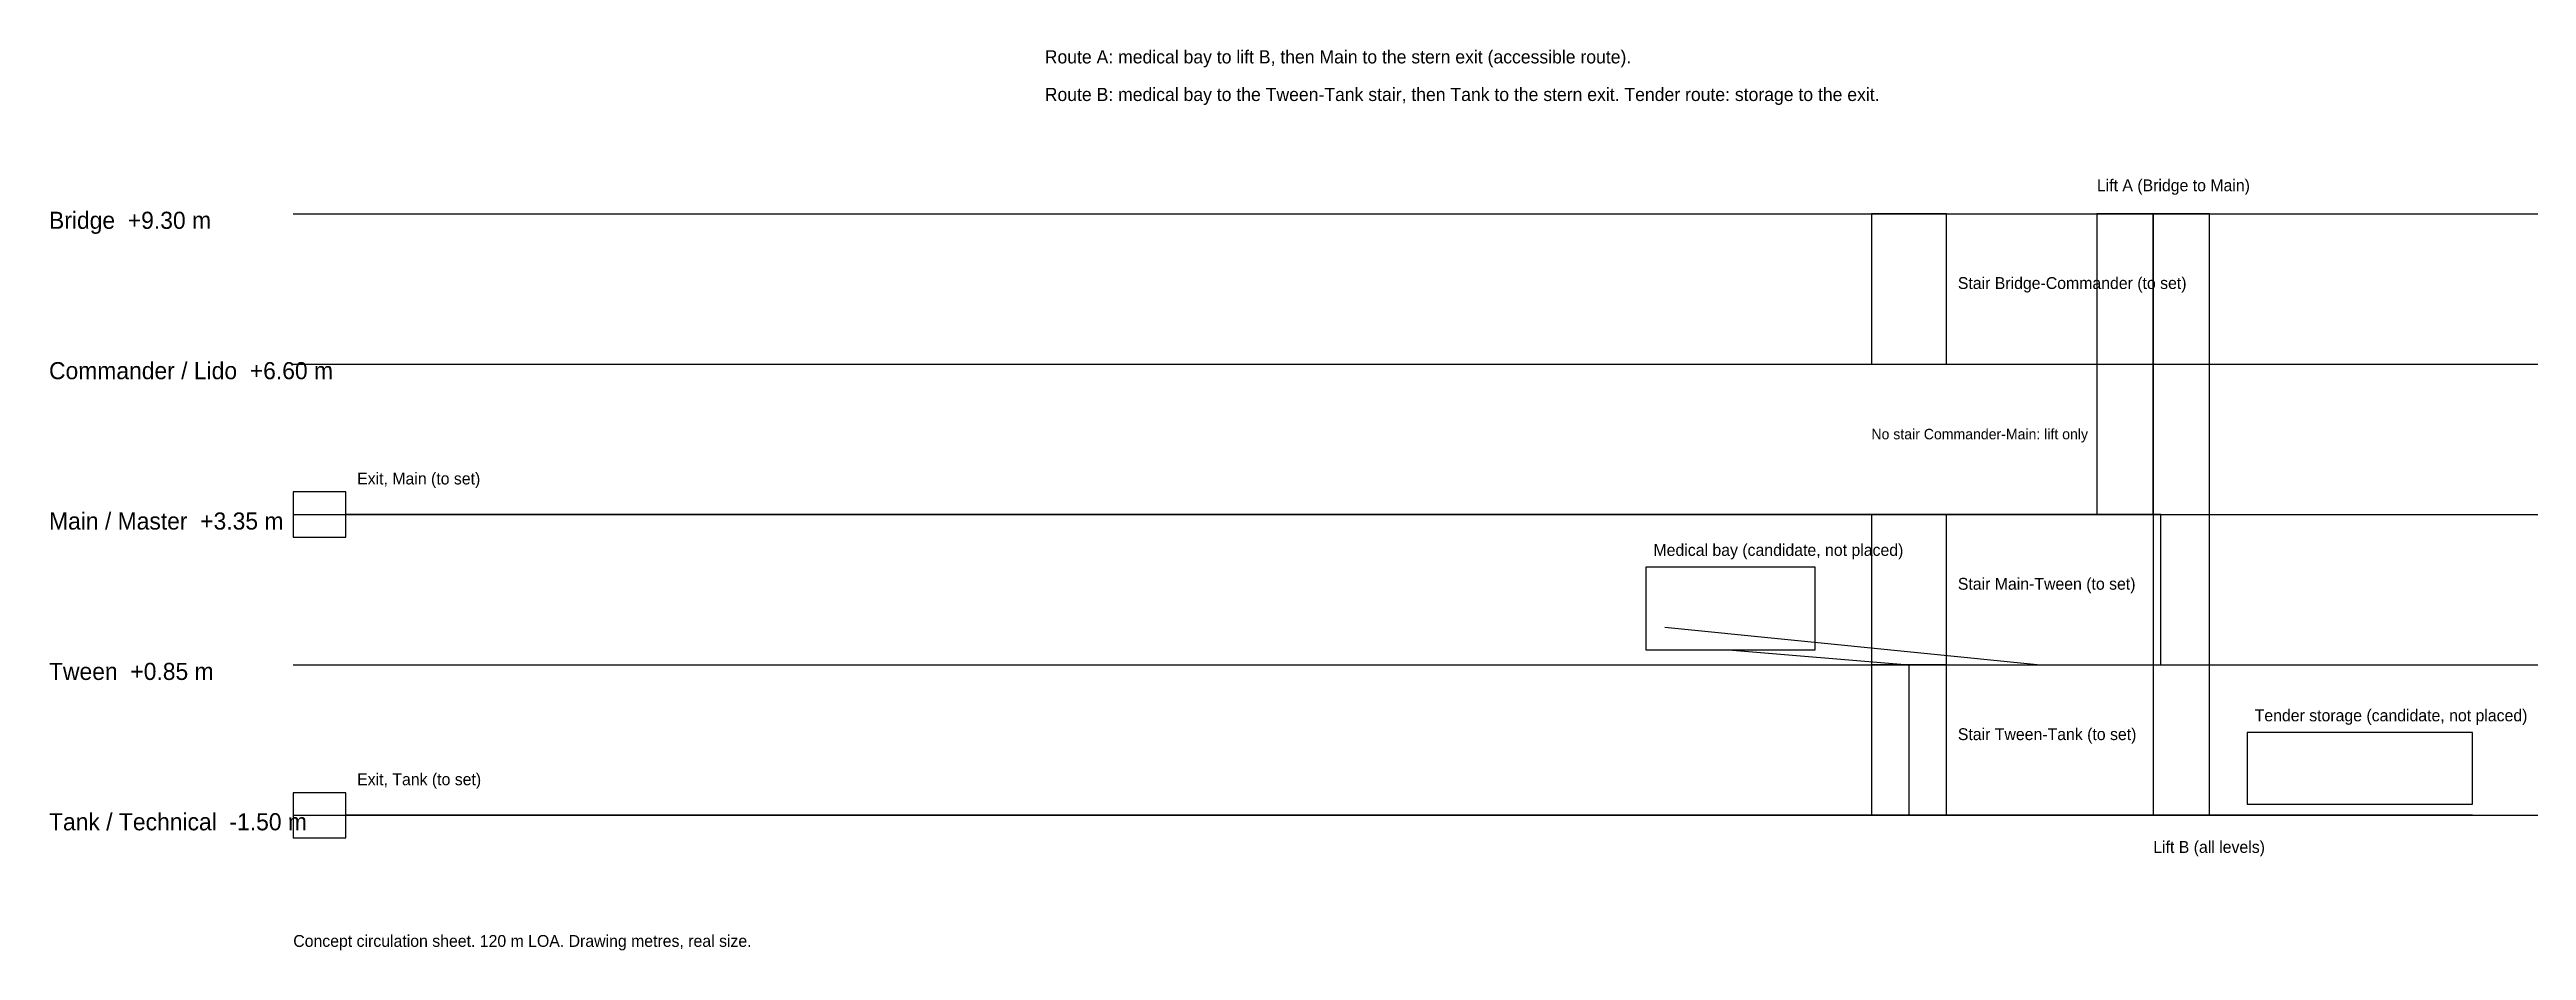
# Model space of a CAD drawing. Header units: millimetres. Extents: x -6486 to 120000, y -3595 to 20369.
# Drawn here: x -6486 to 59433, y -3595 to 20369 of the extents above; entities that cross this region are included whole.
import ezdxf

# ---------------------------------------------------------------- set-up
doc = ezdxf.new("R2010")
doc.units = ezdxf.units.MM
for name, color, linetype in [('EXIT', 3, 'Continuous'), ('LEVEL', 8, 'Continuous'), ('LIFT', 5, 'Continuous'), ('MEDBAY', 1, 'Continuous'), ('ROUTE_MEDBAY', 1, 'Continuous'), ('ROUTE_TENDER', 6, 'Continuous'), ('STAIR', 4, 'Continuous'), ('TENDER', 6, 'Continuous'), ('TEXT', 7, 'Continuous')]:
    doc.layers.add(name, color=color, linetype=linetype)

msp = doc.modelspace()

# ---------------------------------------------------------------- texts
at = {"layer": 'TEXT'}
for s, height, p in [('Route A: medical bay to lift B, then Main to the stern exit (accessible route).', 350, (20000, 20000)), ('Route B: medical bay to the Tween-Tank stair, then Tank to the stern exit. Tender route: storage to the exit.', 350, (20000, 19000)), ('Lift A (Bridge to Main)', 315, (48000, 16600)), ('Bridge  +9.30 m', 455, (-6500, 15600)), ('Stair Bridge-Commander (to set)', 315, (44300, 14000)), ('Commander / Lido  +6.60 m', 455, (-6500, 11600)), ('No stair Commander-Main: lift only', 280, (42000, 10000)), ('Exit, Main (to set)', 315, (1700, 8800)), ('Main / Master  +3.35 m', 455, (-6500, 7600)), ('Medical bay (candidate, not placed)', 315, (36200, 6900)), ('Stair Main-Tween (to set)', 315, (44300, 6000)), ('Tween  +0.85 m', 455, (-6500, 3600)), ('Tender storage (candidate, not placed)', 315, (52200, 2500)), ('Stair Tween-Tank (to set)', 315, (44300, 2000)), ('Exit, Tank (to set)', 315, (1700, 800)), ('Tank / Technical  -1.50 m', 455, (-6500, -400)), ('Lift B (all levels)', 315, (49500, -1000)), ('Concept circulation sheet. 120 m LOA. Drawing metres, real size.', 315, (0, -3500))]:
    msp.add_text(s, height=height, dxfattribs=at).set_placement(p)

# ---------------------------------------------------------------- linework, layer by layer
at = {"layer": 'EXIT'}
for points in [[(0, 7400), (1400, 7400), (1400, 8600), (0, 8600), (0, 7400)], [(0, -600), (1400, -600), (1400, 600), (0, 600), (0, -600)]]:
    msp.add_lwpolyline(points, close=True, dxfattribs=at)
at = {"layer": 'LEVEL'}
for points in [[(0, 16000), (120000, 16000)], [(0, 12000), (120000, 12000)], [(0, 8000), (120000, 8000)], [(0, 4000), (120000, 4000)], [(0, 0), (120000, 0)]]:
    msp.add_lwpolyline(points, dxfattribs=at)
at = {"layer": 'LIFT'}
for points in [[(48000, 8000), (49500, 8000), (49500, 16000), (48000, 16000), (48000, 8000)], [(49500, 0), (51000, 0), (51000, 16000), (49500, 16000), (49500, 0)]]:
    msp.add_lwpolyline(points, close=True, dxfattribs=at)
at = {"layer": 'MEDBAY'}
msp.add_lwpolyline([(36000, 4400), (40500, 4400), (40500, 6600), (36000, 6600), (36000, 4400)], close=True, dxfattribs=at)
at = {"layer": 'ROUTE_MEDBAY'}
msp.add_lwpolyline([(36500, 5000), (46500, 4000), (49700, 4000), (49700, 8000), (1400, 8000)], dxfattribs=at)
at = {"layer": 'ROUTE_TENDER'}
for points in [[(38200, 4400), (43000, 4000), (43000, 0), (52000, 0)], [(58000, 0), (1400, 0)]]:
    msp.add_lwpolyline(points, dxfattribs=at)
at = {"layer": 'STAIR'}
for points in [[(42000, 12000), (44000, 12000), (44000, 16000), (42000, 16000), (42000, 12000)], [(42000, 4000), (44000, 4000), (44000, 8000), (42000, 8000), (42000, 4000)], [(42000, 0), (44000, 0), (44000, 4000), (42000, 4000), (42000, 0)]]:
    msp.add_lwpolyline(points, close=True, dxfattribs=at)
at = {"layer": 'TENDER'}
msp.add_lwpolyline([(52000, 300), (58000, 300), (58000, 2200), (52000, 2200), (52000, 300)], close=True, dxfattribs=at)

msp.set_redraw_order([(e.dxf.handle, doc.entitydb.next_handle()) for e in msp.query("TEXT MTEXT ATTDEF DIMENSION ARC_DIMENSION")])  # texts and dimensions are drawn at this point

doc.saveas('drawing.dxf')
